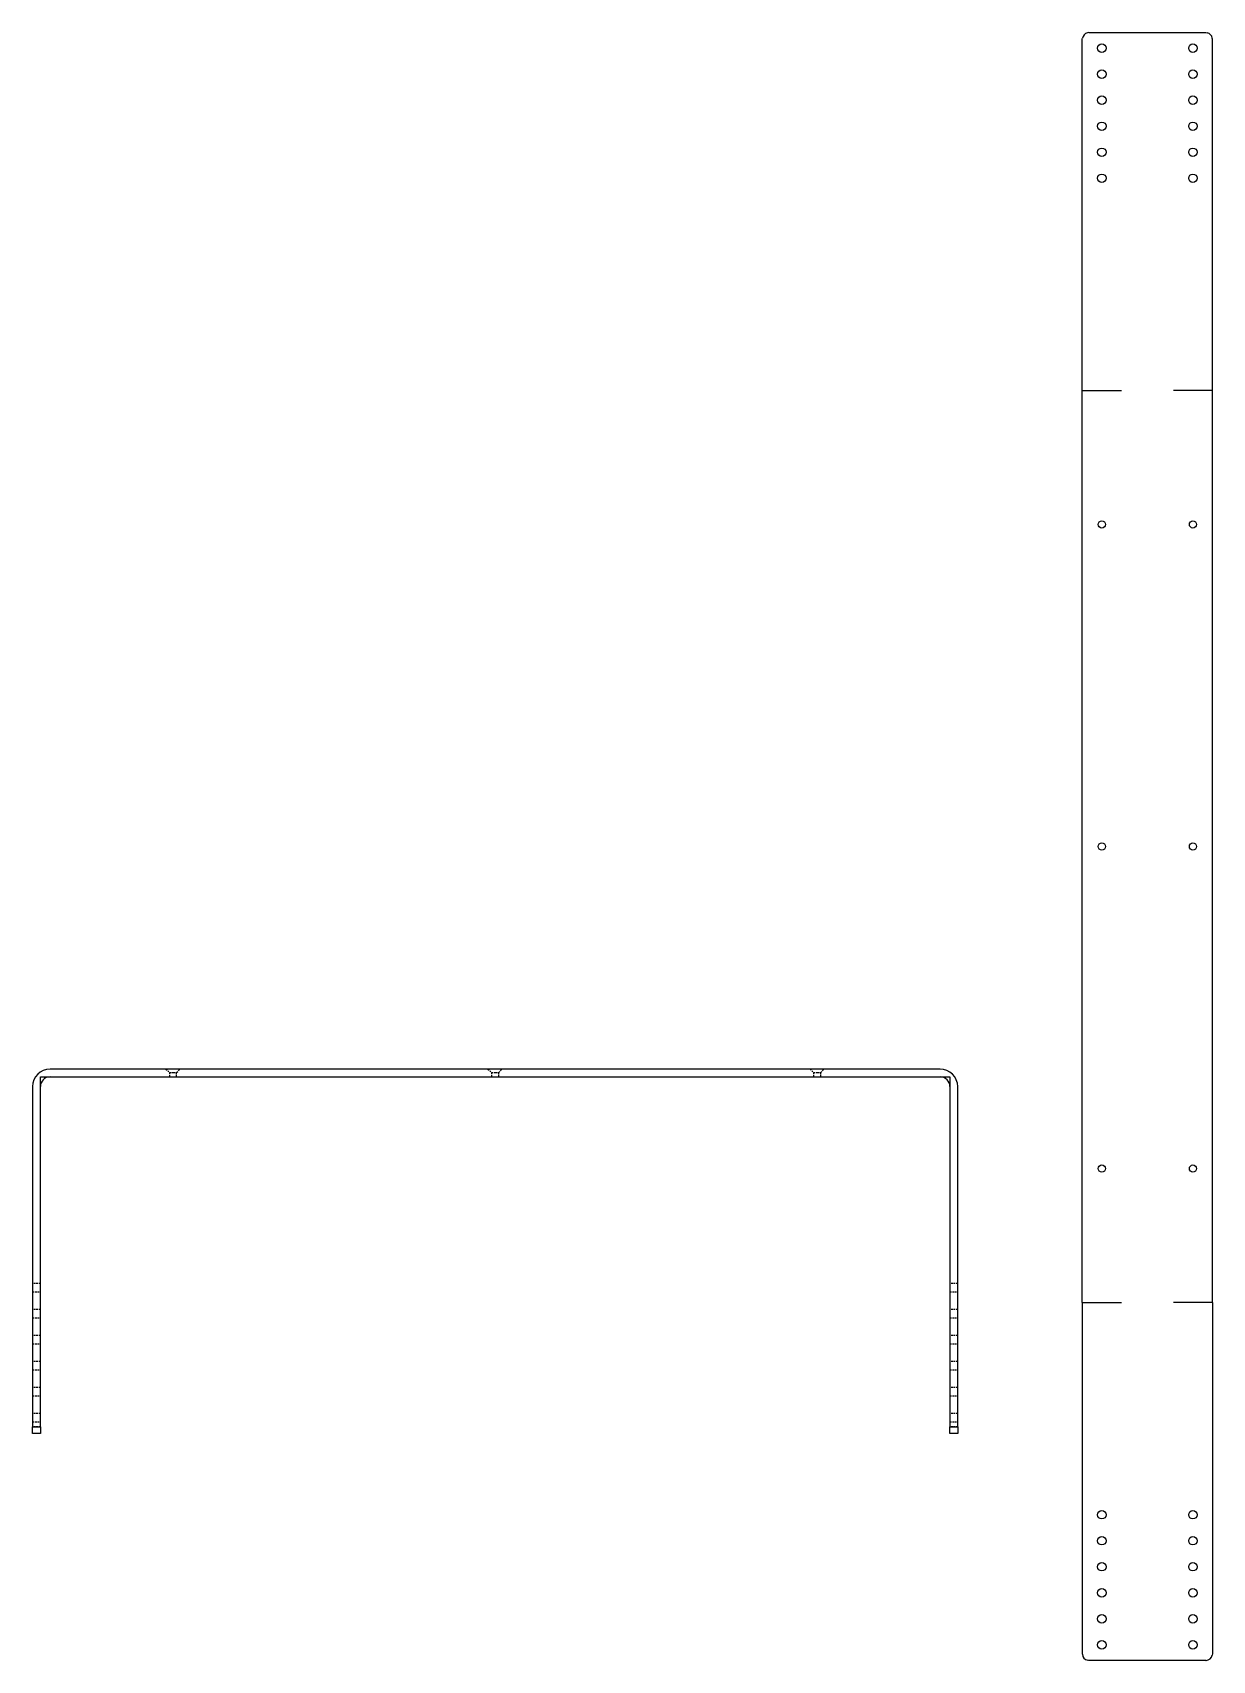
# Model space of a CAD drawing. Extents: x 0 to 1843, y 0 to 1314.
# Drawn here: x 494 to 1400, y 63 to 1314 of the extents above; entities that cross this region are included whole.
import ezdxf

# ---------------------------------------------------------------- set-up
doc = ezdxf.new("R2010")
doc.units = 0
doc.linetypes.add('SLD-CONTINUA', pattern=[0])
doc.linetypes.add('SLD-DISCONTINUA', pattern=[1.905, 1.27, -0.635])
doc.layers.get('0').update_dxf_attribs({"linetype": 'CONTINUOUS'})
doc.layers.add('MARCADO', color=5, linetype='CONTINUOUS')

msp = doc.modelspace()

# ---------------------------------------------------------------- linework, layer by layer
for p, q in [((1305.42774, 1313.965531), (1304.28167, 1313.683642)), ((1395.42774, 1313.965531), (1396.320317, 1313.795827)), ((1300.42774, 1308.965531), (1300.546291, 1309.664478)), ((1400.42774, 1308.965531), (1400.333669, 1309.608098)), ((1300.42774, 67.965531), (1300.442478, 67.731206)), ((1305.42774, 62.965531), (1304.546555, 63.1242)), ((1395.42774, 62.965531), (1395.6451, 62.979293)), ((1400.42774, 67.965531), (1400.231755, 66.987191))]:
    msp.add_line(p, q)
at = {"color": 7, "linetype": 'SLD-CONTINUA'}
for p, q in [((1305.42774, 1313.965531), (1395.42774, 1313.965531)), ((1300.42774, 1038.965531), (1300.42774, 1308.965531)), ((1400.42774, 1038.965531), (1400.42774, 1308.965531)), ((1300.42774, 337.965531), (1300.42774, 1038.965531)), ((1400.42774, 337.965531), (1400.42774, 1038.965531)), ((1191.141443, 517.473958), (507.141443, 517.473958)), ((493.641443, 503.973958), (493.641443, 242.473958)), ((499.641443, 511.473958), (1198.641443, 511.473958)), ((499.641443, 242.473958), (499.641443, 511.473958)), ((1198.641443, 511.473958), (1198.641443, 242.473958)), ((1204.641443, 242.473958), (1204.641443, 503.973958)), ((1300.42774, 337.965531), (1300.42774, 67.965531)), ((1400.42774, 337.965531), (1400.42774, 67.965531)), ((493.641443, 242.473958), (499.641443, 242.473958)), ((493.641443, 237.473958), (493.641443, 242.473958)), ((499.641443, 242.473958), (499.641443, 237.473958)), ((1198.641443, 242.473958), (1204.641443, 242.473958)), ((1198.641443, 237.473958), (1198.641443, 242.473958)), ((1204.641443, 242.473958), (1204.641443, 237.473958)), ((499.641443, 237.473958), (493.641443, 237.473958)), ((1204.641443, 237.473958), (1198.641443, 237.473958)), ((1395.42774, 62.965531), (1305.42774, 62.965531))]:
    msp.add_line(p, q, dxfattribs=at)
at = {"color": 7, "linetype": 'SLD-DISCONTINUA'}
for p, q in [((596.141443, 517.473958), (598.891443, 514.723958)), ((598.891443, 514.723958), (601.641443, 514.723958)), ((598.891443, 514.723958), (598.891443, 511.473958)), ((601.641443, 514.723958), (604.391443, 514.723958)), ((604.391443, 514.723958), (607.141443, 517.473958)), ((604.391443, 511.473958), (604.391443, 514.723958)), ((843.641443, 517.473958), (846.391443, 514.723958)), ((846.391443, 514.723958), (849.141443, 514.723958)), ((846.391443, 514.723958), (846.391443, 511.473958)), ((849.141443, 514.723958), (851.891443, 514.723958)), ((851.891443, 514.723958), (854.641443, 517.473958)), ((851.891443, 511.473958), (851.891443, 514.723958)), ((1091.141443, 517.473958), (1093.891443, 514.723958)), ((1093.891443, 514.723958), (1096.641443, 514.723958)), ((1093.891443, 514.723958), (1093.891443, 511.473958)), ((1096.641443, 514.723958), (1099.391443, 514.723958)), ((1099.391443, 514.723958), (1102.141443, 517.473958)), ((1099.391443, 511.473958), (1099.391443, 514.723958)), ((499.641443, 352.723958), (493.641443, 352.723958)), ((1204.641443, 352.723958), (1198.641443, 352.723958)), ((493.641443, 346.223958), (499.641443, 346.223958)), ((1198.641443, 346.223958), (1204.641443, 346.223958)), ((499.641443, 332.723958), (493.641443, 332.723958)), ((493.641443, 326.223958), (499.641443, 326.223958)), ((1204.641443, 332.723958), (1198.641443, 332.723958)), ((1198.641443, 326.223958), (1204.641443, 326.223958)), ((499.641443, 312.723958), (493.641443, 312.723958)), ((493.641443, 306.223958), (499.641443, 306.223958)), ((1204.641443, 312.723958), (1198.641443, 312.723958)), ((1198.641443, 306.223958), (1204.641443, 306.223958)), ((499.641443, 292.723958), (493.641443, 292.723958)), ((1204.641443, 292.723958), (1198.641443, 292.723958)), ((493.641443, 286.223958), (499.641443, 286.223958)), ((1198.641443, 286.223958), (1204.641443, 286.223958)), ((499.641443, 272.723958), (493.641443, 272.723958)), ((493.641443, 266.223958), (499.641443, 266.223958)), ((1204.641443, 272.723958), (1198.641443, 272.723958)), ((1198.641443, 266.223958), (1204.641443, 266.223958)), ((499.641443, 252.723958), (493.641443, 252.723958)), ((1204.641443, 252.723958), (1198.641443, 252.723958)), ((493.641443, 246.223958), (499.641443, 246.223958)), ((499.641443, 242.473958), (493.641443, 242.473958)), ((1198.641443, 246.223958), (1204.641443, 246.223958)), ((1204.641443, 242.473958), (1198.641443, 242.473958))]:
    msp.add_line(p, q, dxfattribs=at)
at = {"color": 7, "linetype": 'SLD-CONTINUA'}
for centre, radius in [((1315.42774, 1301.965531), 3.25), ((1385.42774, 1301.965531), 3.25), ((1315.42774, 1281.965531), 3.25), ((1385.42774, 1281.965531), 3.25), ((1315.42774, 1261.965531), 3.25), ((1385.42774, 1261.965531), 3.25), ((1315.42774, 1241.965531), 3.25), ((1385.42774, 1241.965531), 3.25), ((1315.42774, 1221.965531), 3.25), ((1385.42774, 1221.965531), 3.25), ((1315.42774, 1201.965531), 3.25), ((1385.42774, 1201.965531), 3.25), ((1315.42774, 935.965531), 2.75), ((1385.42774, 935.965531), 2.75), ((1315.42774, 688.465531), 2.75), ((1385.42774, 688.465531), 2.75), ((1315.42774, 440.965531), 2.75), ((1385.42774, 440.965531), 2.75), ((1315.42774, 174.965531), 3.25), ((1385.42774, 174.965531), 3.25), ((1315.42774, 154.965531), 3.25), ((1385.42774, 154.965531), 3.25), ((1315.42774, 134.965531), 3.25), ((1385.42774, 134.965531), 3.25), ((1315.42774, 114.965531), 3.25), ((1385.42774, 114.965531), 3.25), ((1315.42774, 94.965531), 3.25), ((1385.42774, 94.965531), 3.25), ((1315.42774, 74.965531), 3.25), ((1385.42774, 74.965531), 3.25)]:
    msp.add_circle(centre, radius, dxfattribs=at)
for centre, start, end in [((1305.475885, 1308.828351), 103.818263501, 170.373462043), ((1395.386405, 1308.88382), 8.328908236, 79.234924003), ((1305.432618, 68.045063), 183.598898005, 259.792554102), ((1395.329157, 67.969301), 273.622849992, 348.672190691)]:
    msp.add_arc(centre, 5, start, end)
for centre, radius, start, end in [((507.141443, 503.973958), 13.5, 90, 180), ((1191.141443, 503.973958), 13.5, 0, 90), ((507.141443, 503.973958), 7.5, 90, 180), ((1191.141443, 503.973958), 7.5, 0, 90)]:
    msp.add_arc(centre, radius, start, end, dxfattribs=at)
at = {"layer": 'MARCADO'}
for p, q in [((1300.42774, 1038.965531), (1330.42774, 1038.965531)), ((1400.42774, 1038.965531), (1370.42774, 1038.965531)), ((1300.42774, 337.965531), (1330.42774, 337.965531)), ((1400.42774, 337.965531), (1370.42774, 337.965531))]:
    msp.add_line(p, q, dxfattribs=at)

doc.saveas('drawing.dxf')
